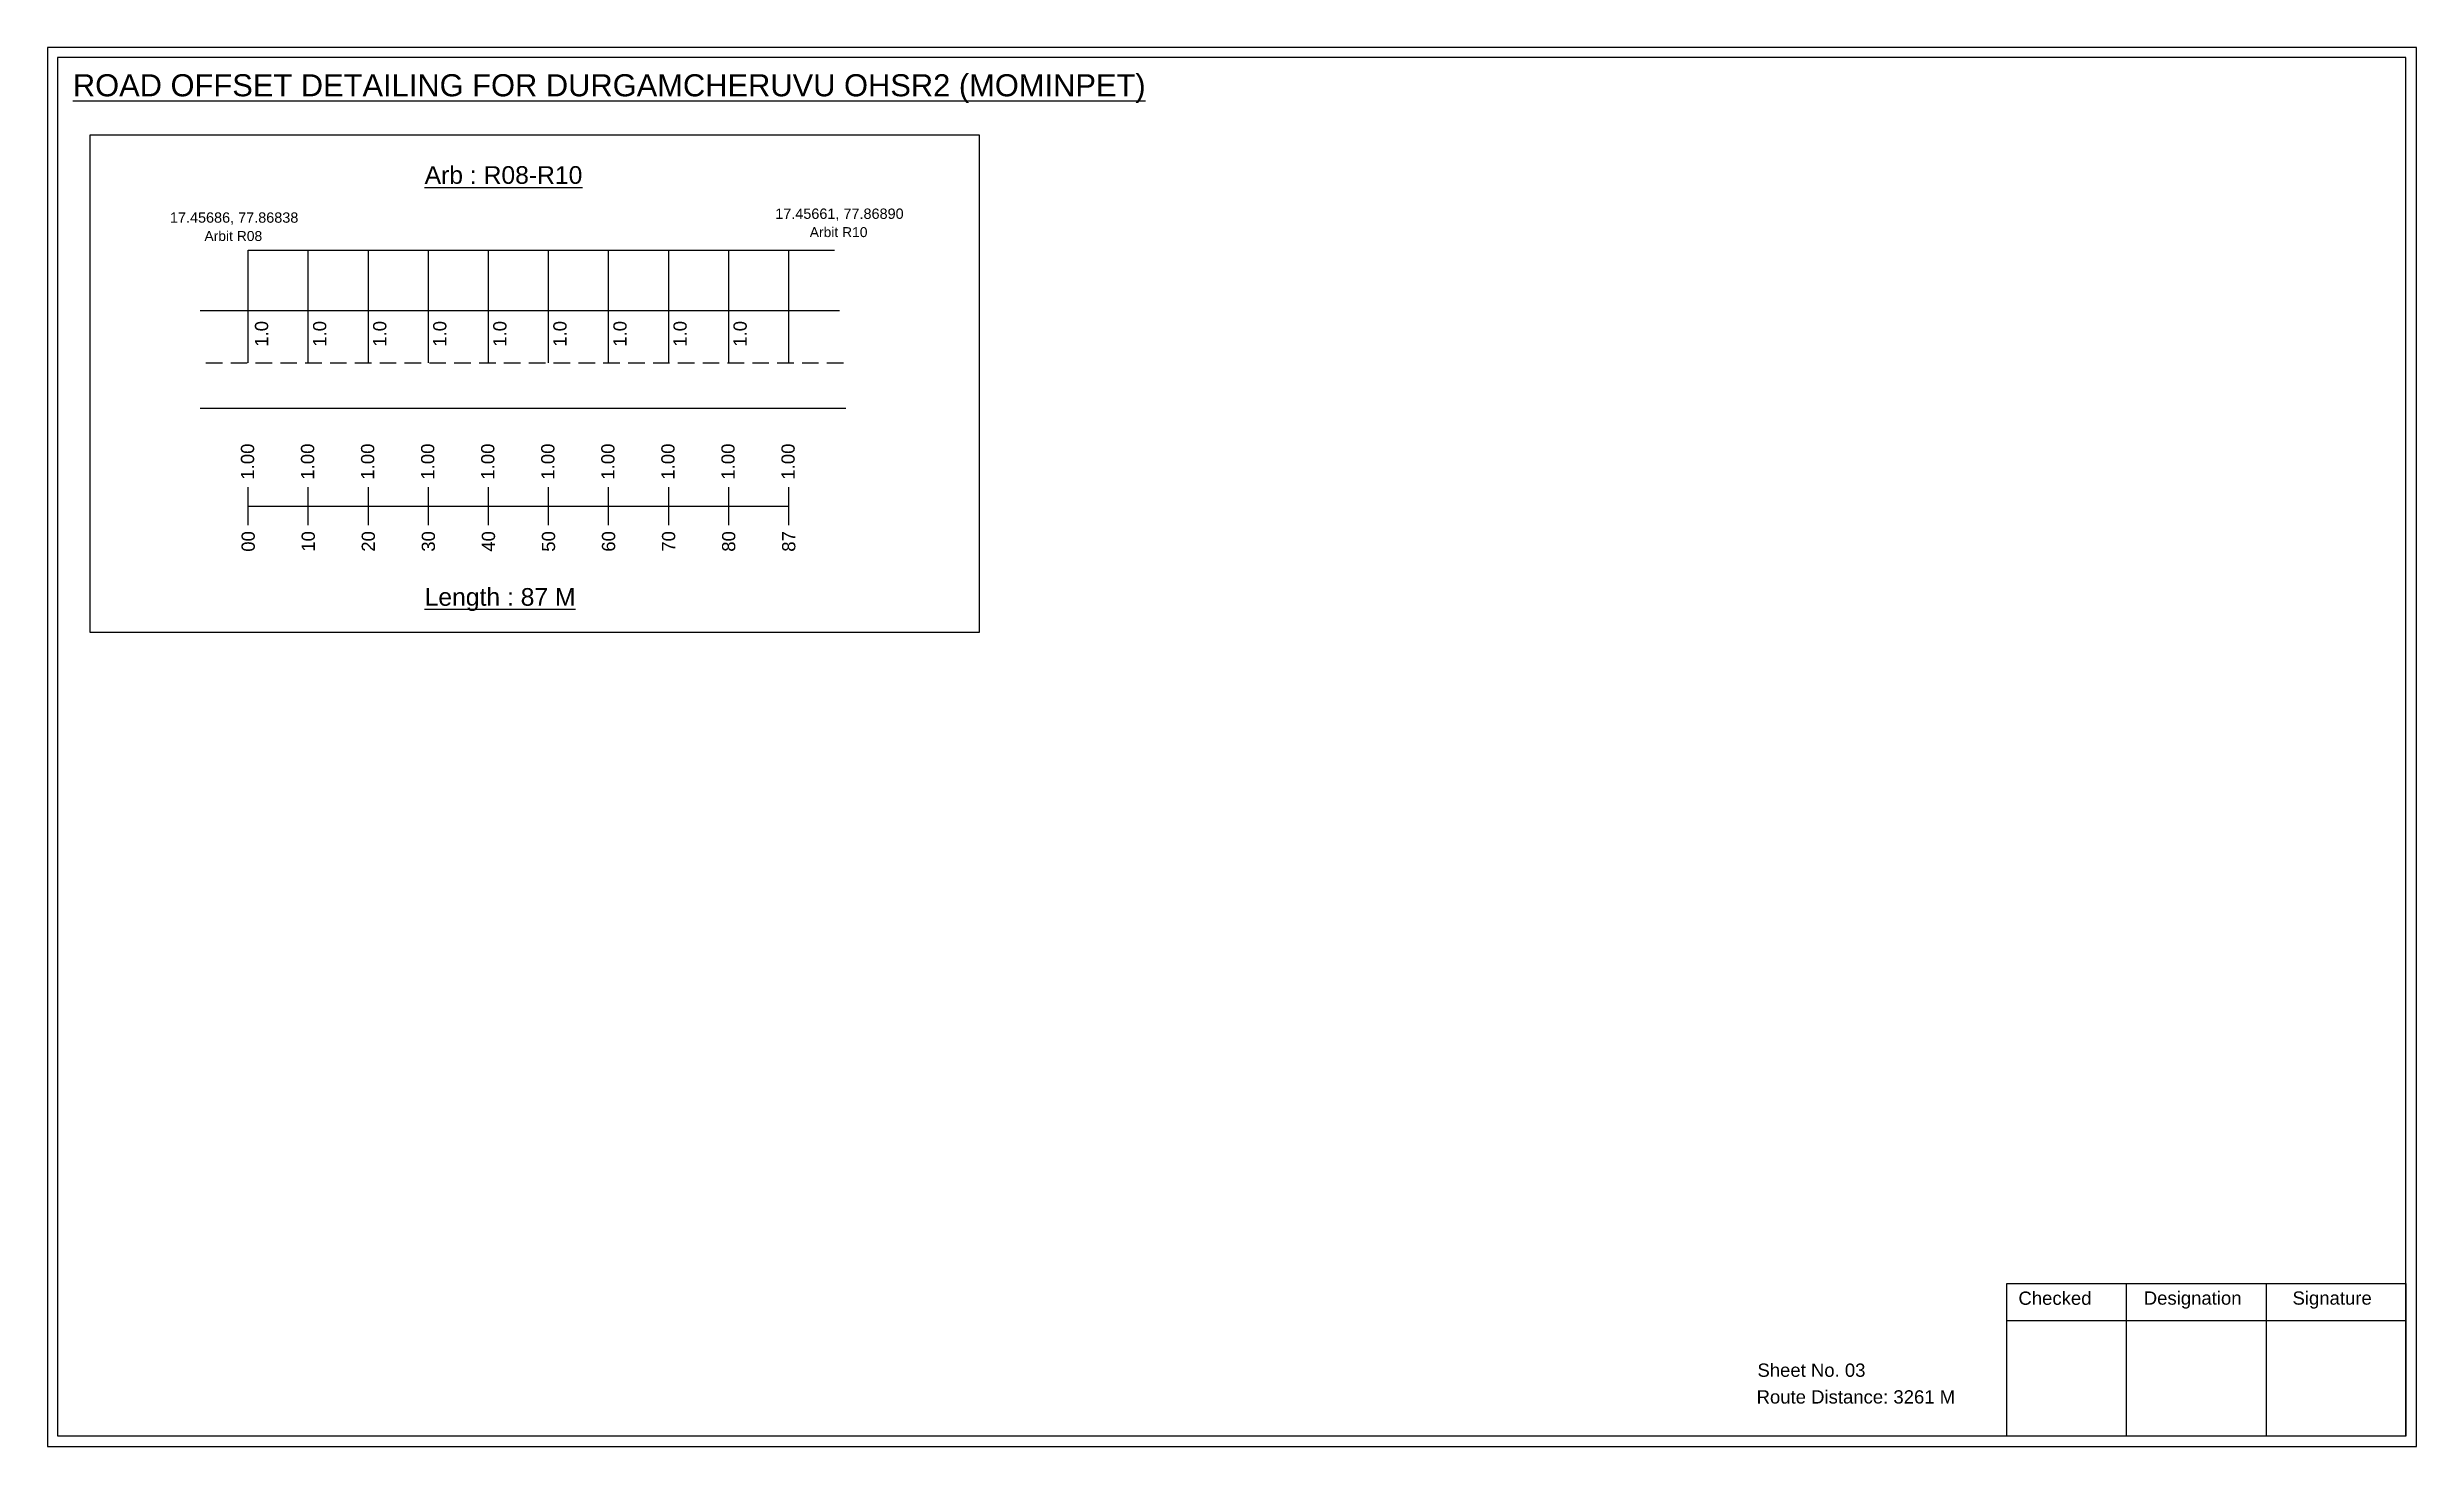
# Model space of a CAD drawing. Header units: inches. Extents: x 1512 to 7627, y 399 to 2397.
# Drawn here: x 6340 to 6876, y 1269 to 1586 of the extents above; entities that cross this region are included whole.
import ezdxf

# ---------------------------------------------------------------- set-up
doc = ezdxf.new("R2010")
doc.units = ezdxf.units.IN
doc.header["$MEASUREMENT"] = 0
doc.linetypes.add('DASHED2', pattern=[0.375, 0.25, -0.125])
doc.layers.add('PDF_Geometry', color=7, linetype='Continuous')
doc.layers.add('PDF_Text', color=5, linetype='Continuous')
doc.styles.add('PDF Arial', font='arial.ttf')
doc.styles.get("Standard").update_dxf_attribs({"font": 'arial.ttf'})

msp = doc.modelspace()

# ---------------------------------------------------------------- texts
at = {"color": 242, "true_color": 0xcd2027}
for s, height, p in [('%%UROAD OFFSET DETAILING FOR DURGAMCHERUVU OHSR2 (MOMINPET)', 5, (6345.39, 1574.54)), ('%%UArb : R08-R10', 4, (6425.04, 1554.73)), ('%%ULength : 87 M', 4, (6425.04, 1459.23))]:
    msp.add_text(s, height=height, dxfattribs=at).set_placement(p)
at = {"color": 5}
for s, height, p in [('17.45686, 77.86838', 2.34, (6367.36, 1545.93)), ('17.45661, 77.86890', 2.34, (6504.42, 1546.8)), ('Arbit R08', 2.246, (6375.18, 1541.8)), ('Arbit R10', 2.246, (6512.24, 1542.68))]:
    msp.add_text(s, height=height, dxfattribs=at).set_placement(p)
for p in [(6389.61, 1517.86), (6402.77, 1517.86), (6416.37, 1517.86), (6429.97, 1517.86), (6443.57, 1517.86), (6457.17, 1517.86), (6470.77, 1517.86), (6484.37, 1517.86), (6497.97, 1517.86)]:
    msp.add_text('1.0', height=3, rotation=90).set_placement(p)
at = {"color": 217, "true_color": 0x93278f}
for s, p in [('1.00', (6386.43, 1487.78)), ('1.00', (6400.03, 1487.78)), ('1.00', (6413.63, 1487.78)), ('1.00', (6427.23, 1487.78)), ('1.00', (6440.83, 1487.78)), ('1.00', (6454.43, 1487.78)), ('1.00', (6468.03, 1487.78)), ('1.00', (6481.63, 1487.78)), ('1.00', (6495.23, 1487.78)), ('1.00', (6508.83, 1487.78)), ('00', (6386.58, 1471.46)), ('10', (6400.18, 1471.46)), ('20', (6413.78, 1471.46)), ('30', (6427.38, 1471.46)), ('40', (6440.98, 1471.46)), ('50', (6454.58, 1471.46)), ('60', (6468.18, 1471.46)), ('70', (6481.78, 1471.46)), ('80', (6495.38, 1471.46)), ('87', (6508.98, 1471.46))]:
    msp.add_text(s, height=3, rotation=90, dxfattribs=at).set_placement(p)
for s, p in [('Sheet No. 03', (6726.83, 1284.7)), ('Route Distance: 3261 M', (6726.64, 1278.65))]:
    msp.add_text(s, height=3).set_placement(p)
at = {"layer": 'PDF_Text', "color": 7, "attachment_point": 7, "style": 'PDF Arial'}
for s, insert, char_height in [('Checked', (6785.93, 1300.95), 3.001), ('Designation', (6814.31, 1300.12), 3.0006), ('Signature', (6847.99, 1300.12), 3.001)]:
    msp.add_mtext(s, dxfattribs=dict(at, insert=insert, char_height=char_height))

# ---------------------------------------------------------------- linework, layer by layer
at = {"color": 5}
msp.add_line((6385.1, 1539.72), (6517.88, 1539.72), dxfattribs=at)
for p, q in [((6385.1, 1514.18), (6385.1, 1539.72)), ((6398.7, 1514.18), (6398.7, 1539.72)), ((6412.3, 1514.18), (6412.3, 1539.72)), ((6425.9, 1514.18), (6425.9, 1539.72)), ((6439.5, 1514.18), (6439.5, 1539.72)), ((6453.1, 1514.18), (6453.1, 1539.72)), ((6466.7, 1514.18), (6466.7, 1539.72)), ((6480.3, 1514.18), (6480.3, 1539.72)), ((6493.9, 1514.18), (6493.9, 1539.72)), ((6507.5, 1514.18), (6507.5, 1539.72)), ((6374.23, 1526.06), (6519.01, 1526.06)), ((6520.42, 1503.88), (6374.23, 1503.88))]:
    msp.add_line(p, q)
at = {"linetype": 'DASHED2', "ltscale": 15}
msp.add_line((6375.5, 1514.18), (6519.86, 1514.18), dxfattribs=at)
at = {"color": 217, "true_color": 0x93278f}
for p, q in [((6385.1, 1477.48), (6385.1, 1486.04)), ((6398.7, 1477.48), (6398.7, 1486.04)), ((6412.3, 1477.48), (6412.3, 1486.04)), ((6425.9, 1477.48), (6425.9, 1486.04)), ((6439.5, 1477.48), (6439.5, 1486.04)), ((6453.1, 1477.48), (6453.1, 1486.04)), ((6466.7, 1477.48), (6466.7, 1486.04)), ((6480.3, 1477.48), (6480.3, 1486.04)), ((6493.9, 1477.48), (6493.9, 1486.04)), ((6507.5, 1477.48), (6507.5, 1486.04)), ((6385.1, 1481.75), (6507.5, 1481.78))]:
    msp.add_line(p, q, dxfattribs=at)
msp.add_lwpolyline([(6349.33, 1565.84), (6550.57, 1565.84), (6550.57, 1453.16), (6349.33, 1453.16)], close=True)
at = {"layer": 'PDF_Geometry'}
for points in [[(6339.62, 1585.61), (6339.62, 1268.9), (6876.09, 1268.9), (6876.09, 1585.61)], [(6341.94, 1583.29), (6341.94, 1271.32), (6873.67, 1271.32), (6873.67, 1583.29)]]:
    msp.add_lwpolyline(points, close=True, dxfattribs=at)
at = {"layer": 'PDF_Geometry', "color": 242, "true_color": 0xcc1f26}
msp.add_lwpolyline([(6873.67, 1271.23), (6783.33, 1271.23), (6783.33, 1305.84), (6873.67, 1305.84)], close=True, dxfattribs=at)
for points in [[(6810.31, 1305.84), (6810.31, 1271.23)], [(6842.04, 1305.84), (6842.04, 1271.23)], [(6783.33, 1297.47), (6873.67, 1297.47)]]:
    msp.add_lwpolyline(points, dxfattribs=at)

msp.set_redraw_order([(e.dxf.handle, doc.entitydb.next_handle()) for e in msp.query("TEXT MTEXT ATTDEF DIMENSION ARC_DIMENSION")])  # texts and dimensions are drawn at this point

doc.saveas('drawing.dxf')
